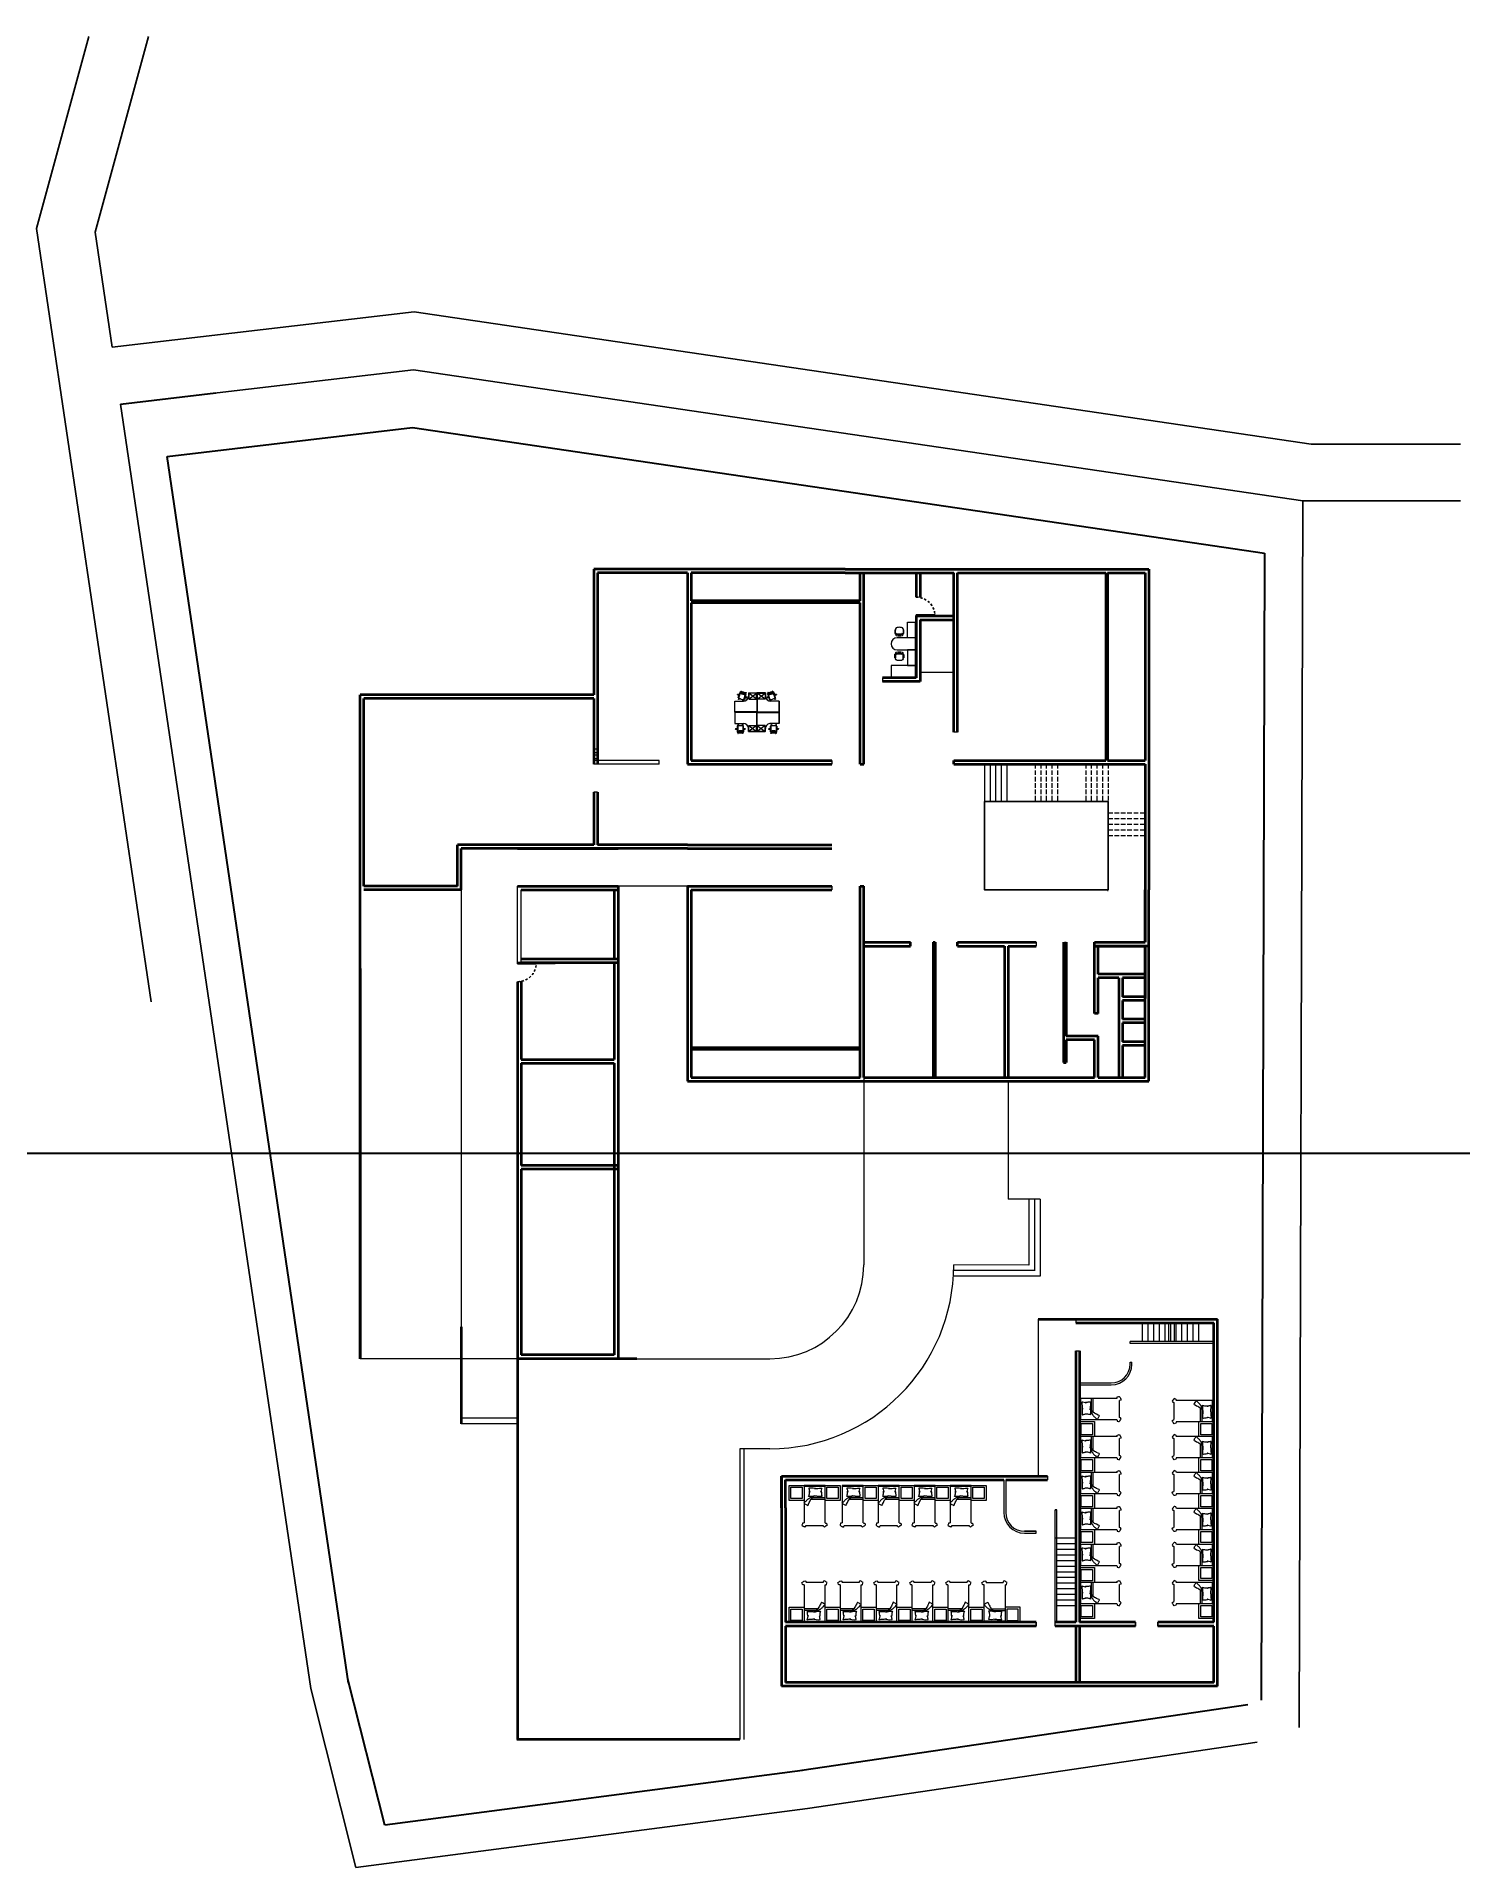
# Model space of a CAD drawing. Header units: metres. Extents: x -846 to 2173, y -239 to 2157.
# Drawn here: x -210.4 to -134.5, y 262.7 to 360.3 of the extents above; entities that cross this region are included whole.
import ezdxf

# ---------------------------------------------------------------- set-up
doc = ezdxf.new("R2010")
doc.units = ezdxf.units.M
doc.header["$MEASUREMENT"] = 0
doc.linetypes.add('ACAD_ISO02W100', pattern=[15, 12, -3])
for name, color, linetype, lineweight in [('furniture', 220, 'Continuous', 13), ('interiors', 133, 'Continuous', 13), ('JO_ DOOR LINE', 50, 'Continuous', 18), ('JO_SECTION LINE', 7, 'Continuous', 40), ('section line', 104, 'Continuous', 40), ('setback', 4, 'Continuous', 30), ('xl section', 20, 'Continuous', 30)]:
    doc.layers.add(name, color=color, linetype=linetype, lineweight=lineweight)

# ---------------------------------------------------------------- blocks, each defined once
blk = doc.blocks.new('door 100cm')
at = {"linetype": 'ByBlock', "lineweight": -3}
blk.add_line((4284.8, 6341.1), (4289.8, 6341.1), dxfattribs=at)
at = {"layer": 'JO_ DOOR LINE', "lineweight": -3}
for p, q in [((4284.8, 6341.1), (4284.8, 6441.1)), ((4289.8, 6341.1), (4289.8, 6441.1))]:
    blk.add_line(p, q, dxfattribs=at)
at = {"layer": 'JO_ DOOR LINE', "linetype": 'ACAD_ISO02W100', "lineweight": -3}
blk.add_arc((4284.8, 6341.1), 100, 0, 90, dxfattribs=at)
blk = doc.blocks.new('A$C89509515')
at = {"layer": 'JO_SECTION LINE', "lineweight": -2}
blk.add_blockref('door 100cm', (-4284.8, -6341.1), dxfattribs=at)
blk = doc.blocks.new('sidetable')
at = {"layer": 'furniture'}
for points in [[(-37.824, -86.501), (-37.024, -86.501), (-37.024, -87.301), (-37.824, -87.301)], [(-37.724, -86.601), (-37.124, -86.601), (-37.124, -87.201), (-37.724, -87.201)]]:
    blk.add_lwpolyline(points, close=True, dxfattribs=at)
blk = doc.blocks.new('single bed')
at = {"layer": 'furniture'}
for p, q in [((3736.554, 1456.282), (3737.319, 1456.282)), ((3736.587, 1456.196), (3737.319, 1456.196))]:
    blk.add_line(p, q, dxfattribs=at)
for points in [[(3736.681, 1456.282), (3736.554, 1456.282), (3736.495, 1456.245), (3736.467, 1456.228), (3736.447, 1456.214), (3736.433, 1456.2), (3736.41, 1456.186), (3736.388, 1456.169), (3736.363, 1456.149), (3736.334, 1456.121), (3736.306, 1456.09), (3736.286, 1456.07), (3736.247, 1456.031), (3736.23, 1456.017), (3736.219, 1456.006), (3736.199, 1455.994), (3736.199, 1455.989), (3736.191, 1455.98), (3736.21, 1455.969), (3736.239, 1455.949), (3736.303, 1455.907), (3736.346, 1455.882), (3736.371, 1455.865), (3736.396, 1455.851), (3736.396, 1455.851), (3736.416, 1455.873), (3736.433, 1455.927), (3736.478, 1456.006), (3736.501, 1456.062), (3736.529, 1456.115), (3736.585, 1456.194), (3736.616, 1456.231), (3736.639, 1456.251), (3736.664, 1456.27), (3736.68, 1456.281)], [(3737.319, 1456.921), (3736.201, 1456.921), (3736.201, 1454.926)], [(3737.287, 1456.857), (3736.233, 1456.857)], [(3736.821, 1456.356), (3736.797, 1456.354), (3736.764, 1456.348), (3736.728, 1456.342), (3736.698, 1456.338), (3736.662, 1456.335), (3736.612, 1456.333), (3736.559, 1456.329), (3736.51, 1456.327), (3736.476, 1456.325), (3736.449, 1456.323), (3736.443, 1456.325), (3736.46, 1456.359), (3736.464, 1456.378), (3736.474, 1456.426), (3736.481, 1456.469), (3736.483, 1456.502), (3736.483, 1456.549), (3736.487, 1456.581), (3736.491, 1456.604), (3736.493, 1456.612)], [(3736.801, 1456.755), (3736.683, 1456.769), (3736.574, 1456.782), (3736.456, 1456.778), (3736.456, 1456.751), (3736.474, 1456.705), (3736.478, 1456.664), (3736.488, 1456.628), (3736.497, 1456.601), (3736.506, 1456.587), (3736.51, 1456.569)], [(3737.103, 1456.621), (3737.12, 1456.572), (3737.122, 1456.555), (3737.122, 1456.542), (3737.131, 1456.496), (3737.135, 1456.456), (3737.137, 1456.416), (3737.146, 1456.367), (3737.141, 1456.352), (3737.138, 1456.333), (3737.097, 1456.34), (3737.047, 1456.338), (3737.013, 1456.34), (3736.914, 1456.34), (3736.886, 1456.346), (3736.861, 1456.348), (3736.837, 1456.352), (3736.808, 1456.354), (3736.772, 1456.357), (3736.743, 1456.361), (3736.719, 1456.361)], [(3736.751, 1456.751), (3736.824, 1456.755), (3736.856, 1456.76), (3736.897, 1456.764), (3736.942, 1456.764), (3737.019, 1456.769), (3737.051, 1456.773), (3737.083, 1456.778), (3737.115, 1456.782), (3737.147, 1456.782), (3737.133, 1456.737), (3737.115, 1456.669), (3737.097, 1456.601), (3737.092, 1456.578), (3737.083, 1456.56)], [(3737.319, 1454.926), (3737.319, 1456.921)], [(3736.201, 1454.926), (3736.17, 1454.915), (3736.146, 1454.915), (3736.118, 1454.901), (3736.1, 1454.839), (3736.087, 1454.802), (3736.154, 1454.754), (3736.191, 1454.732), (3736.198, 1454.725), (3736.236, 1454.7), (3736.283, 1454.735), (3736.304, 1454.788), (3736.309, 1454.793)], [(3736.309, 1454.793), (3737.211, 1454.793)], [(3737.319, 1454.926), (3737.349, 1454.915), (3737.374, 1454.915), (3737.402, 1454.901), (3737.42, 1454.839), (3737.432, 1454.802), (3737.365, 1454.754), (3737.328, 1454.732), (3737.321, 1454.725), (3737.284, 1454.7), (3737.236, 1454.735), (3737.215, 1454.788), (3737.211, 1454.793)]]:
    blk.add_lwpolyline(points, dxfattribs=at)
for centre, start, end in [((3736.233, 1456.889), 180, 270), ((3737.287, 1456.889), 270, 0)]:
    blk.add_arc(centre, 0.032, start, end, dxfattribs=at)
blk = doc.blocks.new('bed with table(single)')
at = {"layer": 'interiors'}
blk.add_blockref('sidetable', (116.08, 109.519), dxfattribs=at)
at = {"layer": 'section line', "rotation": 90}
blk.add_blockref('single bed', (1535.177, -3715.101), dxfattribs=at)
blk = doc.blocks.new('CH3')
for p, q in [((-259, 349), (-259, 141)), ((-218, 349), (-259, 349)), ((-218, 142), (-218, 349)), ((-218, 89), (-218, 163)), ((259, 350), (218, 350)), ((218, 350), (218, 142)), ((218, 87), (218, 162)), ((259, 142), (259, 350))]:
    blk.add_line(p, q)
at = {"linetype": 'Continuous'}
for p, q in [((-218, 141), (-259, 141)), ((259, 142), (218, 142))]:
    blk.add_line(p, q, dxfattribs=at)
for centre, radius, start, end in [((-163, 416), 55.3, 99.89884, 279.75221), ((-111, 115), 111, 193.25658, 265.9234), ((-166, 436), 35.2, 94.91276, 274.91276), ((0, -348), 836, 78.08993, 101.91007), ((-4, -349), 766, 78.01124, 101.98876), ((18, -535), 913, 91.15667, 100.87136), ((0, 1666), 1666, 265.9234, 274.0766), ((-18, -535), 913, 79.12864, 88.84333), ((111, 115), 111, 274.0766, 345.83344), ((163, 416), 55.3, 260.24779, 80.10116), ((159, 437), 36.2, 265.08724, 70.32125)]:
    blk.add_arc(centre, radius, start, end, dxfattribs=at)
for centre, start, end in [((-181, 309), 90.72261, 132.8382), ((180, 309), 47.1618, 87.57171)]:
    blk.add_arc(centre, 54.9, start, end)
blk = doc.blocks.new('furn044')
at = {"color": 0}
for p, q in [((194, 462), (166, 449)), ((166, 449), (170, 439)), ((170, 439), (180, 443)), ((174, 429), (184, 433)), ((178, 420), (174, 429)), ((202, 428), (178, 420)), ((180, 443), (189, 447)), ((184, 433), (193, 437)), ((224, 473), (194, 462)), ((206, 461), (196, 431)), ((196, 431), (293, 401)), ((206, 461), (301, 431)), ((218, 459), (228, 463)), ((218, 459), (218, 459)), ((228, 463), (224, 473)), ((236, 215), (284, 367)), ((267, 131), (240, 125)), ((240, 125), (242, 115)), ((242, 115), (252, 116)), ((244, 104), (254, 106)), ((246, 94), (244, 104)), ((277, 98), (246, 94)), ((252, 116), (262, 118)), ((254, 106), (264, 108)), ((263, 126), (316, 175)), ((263, 126), (285, 103)), ((271, 172), (410, 611)), ((308, 105), (277, 98)), ((285, 103), (348, 161)), ((300, 114), (306, 115)), ((306, 115), (308, 105)), ((410, 611), (356, 629)), ((356, 629), (410, 611)), ((426, 651), (435, 681)), ((436, 648), (426, 651)), ((435, 681), (448, 710)), ((467, 679), (436, 672)), ((436, 672), (443, 641)), ((438, 653), (436, 648)), ((448, 710), (458, 707)), ((454, 697), (450, 687)), ((458, 707), (454, 697)), ((464, 693), (460, 684)), ((467, 703), (464, 693)), ((477, 700), (467, 703)), ((467, 679), (475, 641)), ((469, 673), (477, 700)), ((582, 9), (564, 92)), ((580, 14), (572, -12)), ((582, 9), (613, 16)), ((586, -6), (589, 4)), ((595, -9), (599, 0)), ((613, 16), (598, 85)), ((614, 6), (602, -23)), ((611, 34), (614, 40)), ((614, 40), (623, 36)), ((623, 36), (614, 6)), ((633, 57), (773, 497)), ((735, 224), (687, 72)), ((765, 585), (736, 559)), ((742, 583), (772, 590)), ((743, 573), (742, 583)), ((750, 574), (743, 573)), ((844, 226), (747, 257)), ((853, 256), (758, 286)), ((786, 561), (762, 540)), ((786, 561), (765, 585)), ((772, 590), (804, 594)), ((773, 497), (827, 480)), ((782, 557), (809, 563)), ((795, 582), (785, 580)), ((797, 571), (787, 570)), ((806, 583), (795, 582)), ((807, 573), (797, 571)), ((804, 594), (806, 583)), ((809, 563), (807, 573)), ((825, 230), (819, 228)), ((819, 228), (822, 218)), ((822, 218), (853, 225)), ((844, 226), (853, 256)), ((848, 259), (875, 265)), ((853, 225), (883, 234)), ((867, 252), (858, 249)), ((870, 242), (860, 239)), ((878, 255), (867, 252)), ((880, 244), (870, 242)), ((875, 265), (878, 255)), ((883, 234), (880, 244)), ((2333, 234), (2336, 244)), ((2363, 225), (2333, 234)), ((2336, 244), (2346, 242)), ((2341, 265), (2338, 255)), ((2338, 255), (2349, 252)), ((2368, 259), (2341, 265)), ((2346, 242), (2356, 239)), ((2349, 252), (2358, 249)), ((2363, 256), (2458, 286)), ((2372, 226), (2363, 256)), ((2394, 218), (2363, 225)), ((2372, 226), (2469, 257)), ((2443, 497), (2389, 480)), ((2391, 230), (2397, 228)), ((2397, 228), (2394, 218)), ((2407, 563), (2409, 573)), ((2434, 557), (2407, 563)), ((2409, 573), (2419, 571)), ((2412, 594), (2410, 583)), ((2410, 583), (2421, 582)), ((2443, 590), (2412, 594)), ((2419, 571), (2429, 570)), ((2421, 582), (2431, 580)), ((2430, 561), (2451, 585)), ((2430, 561), (2454, 540)), ((2474, 583), (2443, 590)), ((2583, 57), (2443, 497)), ((2451, 585), (2480, 559)), ((2466, 574), (2472, 573)), ((2472, 573), (2474, 583)), ((2481, 224), (2529, 72)), ((2602, 40), (2592, 36)), ((2592, 36), (2602, 6)), ((2604, 34), (2602, 40)), ((2602, 6), (2614, -23)), ((2603, 16), (2618, 85)), ((2634, 9), (2603, 16)), ((2620, -9), (2617, 0)), ((2630, -6), (2627, 4)), ((2634, 9), (2652, 92)), ((2636, 14), (2644, -12)), ((2739, 700), (2748, 703)), ((2747, 673), (2739, 700)), ((2749, 679), (2741, 641)), ((2748, 703), (2752, 693)), ((2749, 679), (2780, 672)), ((2752, 693), (2756, 684)), ((2768, 710), (2758, 707)), ((2758, 707), (2762, 697)), ((2762, 697), (2765, 687)), ((2781, 681), (2768, 710)), ((2780, 672), (2773, 641)), ((2778, 653), (2780, 648)), ((2780, 648), (2790, 651)), ((2790, 651), (2781, 681)), ((2806, 611), (2860, 629)), ((2860, 629), (2806, 611)), ((2945, 172), (2806, 611)), ((2931, 103), (2868, 161)), ((2952, 126), (2900, 175)), ((2910, 115), (2908, 105)), ((2908, 105), (2939, 98)), ((2916, 114), (2910, 115)), ((3010, 461), (2915, 431)), ((3020, 431), (2923, 401)), ((2952, 126), (2931, 103)), ((2980, 215), (2932, 367)), ((2939, 98), (2970, 94)), ((2949, 131), (2976, 125)), ((2962, 106), (2952, 108)), ((2963, 116), (2953, 118)), ((2972, 104), (2962, 106)), ((2974, 115), (2963, 116)), ((2970, 94), (2972, 104)), ((2976, 125), (2974, 115)), ((2988, 463), (2992, 473)), ((2998, 459), (2988, 463)), ((2992, 473), (3022, 462)), ((2998, 459), (2998, 459)), ((3010, 461), (3020, 431)), ((3014, 428), (3038, 420)), ((3022, 462), (3050, 449)), ((3032, 433), (3023, 437)), ((3036, 443), (3027, 447)), ((3042, 429), (3032, 433)), ((3046, 439), (3036, 443)), ((3038, 420), (3042, 429)), ((3050, 449), (3046, 439)), ((572, -12), (582, -16)), ((582, -16), (586, -6)), ((592, -19), (595, -9)), ((602, -23), (592, -19)), ((2614, -23), (2624, -19)), ((2624, -19), (2620, -9)), ((2634, -16), (2630, -6)), ((2644, -12), (2634, -16)), ((14, -2074), (21, -2066)), ((37, -2096), (14, -2074)), ((21, -2066), (29, -2073)), ((34, -2050), (28, -2058)), ((28, -2058), (36, -2065)), ((29, -2073), (37, -2079)), ((55, -2066), (34, -2050)), ((36, -2065), (43, -2071)), ((62, -2115), (37, -2096)), ((48, -2098), (48, -2066)), ((48, -2066), (150, -2066)), ((48, -2098), (148, -2098)), ((61, -2100), (61, -2100)), ((61, -2100), (69, -2107)), ((69, -2107), (62, -2115)), ((198, -2303), (142, -2303)), ((142, -2303), (198, -2303)), ((151, -1872), (152, -2031)), ((183, -1787), (187, -1778)), ((206, -1801), (183, -1787)), ((187, -1778), (197, -1783)), ((197, -1759), (192, -1769)), ((192, -1769), (202, -1774)), ((226, -1773), (197, -1759)), ((197, -1783), (206, -1788)), ((197, -1841), (198, -2303)), ((201, -2345), (201, -2377)), ((212, -2345), (201, -2345)), ((201, -2377), (204, -2408)), ((202, -1774), (211, -1778)), ((204, -1796), (231, -1780)), ((204, -1796), (240, -1858)), ((204, -2408), (215, -2408)), ((205, -2368), (221, -2340)), ((232, -2384), (205, -2368)), ((212, -2351), (212, -2345)), ((214, -2397), (214, -2387)), ((215, -2408), (214, -2397)), ((225, -2397), (224, -2387)), ((225, -2407), (225, -2397)), ((236, -2407), (225, -2407)), ((253, -1788), (226, -1773)), ((231, -1780), (274, -1854)), ((232, -2384), (251, -2351)), ((236, -2379), (236, -2407)), ((243, -1795), (248, -1798)), ((248, -1798), (253, -1788)), ((544, -1780), (501, -1853)), ((528, -2366), (523, -2375)), ((523, -2375), (550, -2391)), ((545, -2383), (525, -2350)), ((533, -2369), (528, -2366)), ((571, -1795), (535, -1857)), ((540, -1757), (551, -1756)), ((540, -1784), (540, -1757)), ((544, -1780), (571, -1795)), ((572, -2368), (545, -2383)), ((550, -2391), (579, -2404)), ((551, -1756), (551, -1767)), ((551, -1767), (552, -1777)), ((572, -2368), (556, -2340)), ((572, -1755), (561, -1756)), ((561, -1756), (562, -1766)), ((562, -1766), (562, -1776)), ((564, -1812), (564, -1819)), ((564, -1819), (575, -1818)), ((574, -2390), (565, -2385)), ((570, -2362), (593, -2376)), ((579, -2381), (570, -2376)), ((575, -1787), (572, -1755)), ((584, -2395), (574, -2390)), ((575, -1818), (575, -1787)), ((578, -1841), (579, -2302)), ((579, -2302), (635, -2302)), ((589, -2385), (579, -2381)), ((579, -2404), (584, -2395)), ((593, -2376), (589, -2385)), ((624, -2031), (624, -1871)), ((728, -2066), (626, -2066)), ((728, -2097), (628, -2097)), ((704, -2060), (709, -2051)), ((709, -2063), (704, -2060)), ((709, -2051), (737, -2067)), ((722, -2098), (746, -2111)), ((728, -2066), (728, -2097)), ((742, -2097), (734, -2092)), ((737, -2067), (763, -2085)), ((748, -2088), (740, -2083)), ((751, -2103), (742, -2097)), ((746, -2111), (751, -2103)), ((757, -2094), (748, -2088)), ((763, -2085), (757, -2094)), ((2479, -2067), (2453, -2085)), ((2453, -2085), (2459, -2094)), ((2459, -2094), (2468, -2088)), ((2465, -2103), (2473, -2097)), ((2470, -2111), (2465, -2103)), ((2468, -2088), (2476, -2083)), ((2494, -2098), (2470, -2111)), ((2473, -2097), (2482, -2092)), ((2506, -2051), (2479, -2067)), ((2488, -2066), (2590, -2066)), ((2488, -2066), (2488, -2097)), ((2488, -2097), (2588, -2097)), ((2512, -2060), (2506, -2051)), ((2507, -2063), (2512, -2060)), ((2637, -2302), (2581, -2302)), ((2592, -2031), (2592, -1871)), ((2646, -2362), (2623, -2376)), ((2623, -2376), (2627, -2385)), ((2627, -2385), (2637, -2381)), ((2632, -2395), (2641, -2390)), ((2637, -2404), (2632, -2395)), ((2638, -1841), (2637, -2302)), ((2637, -2381), (2646, -2376)), ((2666, -2391), (2637, -2404)), ((2641, -1787), (2644, -1755)), ((2641, -1818), (2641, -1787)), ((2652, -1819), (2641, -1818)), ((2641, -2390), (2650, -2385)), ((2644, -1755), (2655, -1756)), ((2644, -2368), (2660, -2340)), ((2644, -2368), (2671, -2383)), ((2672, -1780), (2645, -1795)), ((2645, -1795), (2681, -1857)), ((2652, -1812), (2652, -1819)), ((2655, -1756), (2654, -1766)), ((2654, -1766), (2654, -1776)), ((2665, -1767), (2664, -1777)), ((2665, -1756), (2665, -1767)), ((2676, -1757), (2665, -1756)), ((2693, -2375), (2666, -2391)), ((2671, -2383), (2691, -2350)), ((2672, -1780), (2715, -1853)), ((2676, -1784), (2676, -1757)), ((2683, -2369), (2688, -2366)), ((2688, -2366), (2693, -2375)), ((2985, -1780), (2942, -1854)), ((2963, -1788), (2990, -1773)), ((2968, -1798), (2963, -1788)), ((2984, -2384), (2964, -2351)), ((2973, -1795), (2968, -1798)), ((3012, -1796), (2976, -1858)), ((2980, -2379), (2980, -2407)), ((2980, -2407), (2991, -2407)), ((2984, -2384), (3011, -2368)), ((3012, -1796), (2985, -1780)), ((2990, -1773), (3019, -1759)), ((2991, -2397), (2992, -2387)), ((2991, -2407), (2991, -2397)), ((3011, -2368), (2995, -2340)), ((3001, -2408), (3002, -2397)), ((3012, -2408), (3001, -2408)), ((3002, -2397), (3002, -2387)), ((3004, -2345), (3015, -2345)), ((3004, -2351), (3004, -2345)), ((3014, -1774), (3005, -1778)), ((3009, -1801), (3033, -1787)), ((3019, -1783), (3010, -1788)), ((3015, -2377), (3012, -2408)), ((3024, -1769), (3014, -1774)), ((3015, -2345), (3015, -2377)), ((3019, -1841), (3018, -2303)), ((3018, -2303), (3074, -2303)), ((3074, -2303), (3018, -2303)), ((3019, -1759), (3024, -1769)), ((3029, -1778), (3019, -1783)), ((3033, -1787), (3029, -1778)), ((3065, -1872), (3064, -2031)), ((3168, -2066), (3066, -2066)), ((3168, -2098), (3068, -2098)), ((3155, -2100), (3147, -2107)), ((3147, -2107), (3154, -2115)), ((3154, -2115), (3179, -2096)), ((3155, -2100), (3155, -2100)), ((3161, -2066), (3182, -2050)), ((3168, -2098), (3168, -2066)), ((3180, -2065), (3172, -2071)), ((3187, -2073), (3179, -2079)), ((3179, -2096), (3202, -2074)), ((3188, -2058), (3180, -2065)), ((3182, -2050), (3188, -2058)), ((3195, -2066), (3187, -2073)), ((3202, -2074), (3195, -2066))]:
    blk.add_line(p, q, dxfattribs=at)
at = {"color": 0, "ltscale": 0.2}
for p, q in [((988, 568), (1628, 568)), ((988, 568), (988, 338)), ((1588, 568), (1588, -852)), ((2228, 568), (1588, 568)), ((1608, 568), (1608, -852)), ((1628, 568), (1628, -852)), ((1628, 568), (1628, -852)), ((2228, 568), (2228, 338)), ((-12, -852), (-12, -32)), ((-12, -32), (618, -32)), ((1588, -832), (-12, -832)), ((1588, -852), (-12, -852)), ((-12, -852), (-12, -1672)), ((1588, -872), (-12, -872)), ((1588, -2272), (1588, -852)), ((1608, -2272), (1608, -852)), ((1628, -832), (3228, -832)), ((1628, -2272), (1628, -852)), ((1628, -2272), (1628, -852)), ((1628, -852), (3228, -852)), ((1628, -872), (3228, -872)), ((3248, -32), (2598, -32)), ((3228, -852), (3228, -32)), ((3228, -852), (3228, -1672)), ((3248, -32), (3248, -852)), ((3248, -1672), (3248, -852)), ((-12, -1672), (618, -1672)), ((988, -2272), (988, -2041)), ((988, -2272), (1628, -2272)), ((2228, -2272), (1588, -2272)), ((2228, -2272), (2228, -2041)), ((3248, -1672), (2598, -1672))]:
    blk.add_line(p, q, dxfattribs=at)
at = {"color": 251, "linetype": 'Continuous', "ltscale": 0.4}
for p, q in [((1582, 551), (1002, 551)), ((1002, 551), (1002, 121)), ((1002, 121), (1582, 551)), ((1582, 121), (1002, 551)), ((1002, 121), (1582, 121)), ((1582, 121), (1582, 551)), ((1582, 551), (1582, 121)), ((1634, 551), (1634, 121)), ((1634, 121), (2214, 551)), ((2214, 121), (1634, 551)), ((1634, 551), (2214, 551)), ((1634, 121), (1634, 551)), ((2214, 121), (1634, 121)), ((2214, 551), (2214, 121)), ((1582, -1824), (1002, -2254)), ((1002, -1824), (1582, -2254)), ((1002, -2254), (1002, -1824)), ((1002, -1824), (1582, -1824)), ((1582, -2254), (1002, -2254)), ((1318, -2024), (1318, -2020)), ((1582, -2254), (1582, -1824)), ((1582, -1824), (1582, -2254)), ((2214, -1824), (1634, -1824)), ((1634, -1824), (1634, -2254)), ((2214, -1824), (1634, -2254)), ((1634, -2254), (1634, -1824)), ((1634, -1824), (2214, -2254)), ((1634, -2254), (2214, -2254)), ((1898, -2024), (1898, -2020)), ((2214, -2254), (2214, -1824))]:
    blk.add_line(p, q, dxfattribs=at)
at = {"color": 0}
for centre, radius, start, end in [((201, 446), 12.1, 72.42746, 252.42746), ((201, 446), 5.25, 72.42746, 252.42746), ((992, 2135), 1881, 244.97969, 248.10241), ((-125, -1390), 1881, 76.83446, 79.87524), ((816, 1263), 1198, 241.0534, 241.61014), ((6867, -1300), 6790, 163.49924, 167.35338), ((275, 216), 44.9, 221.42304, 264.58919), ((274, 115), 12.1, 132.42746, 312.42746), ((1701, -1086), 1881, 137.7844, 139.87524), ((274, 115), 5.25, 132.42746, 312.42746), ((816, 1263), 1198, 243.28723, 261.5677), ((-793, 1644), 1881, 304.97969, 307.72712), ((382, 629), 5.33, 111.11654, 289.50035), ((466, 160), 481, 44.4961, 100.35883), ((466, 160), 471, 44.72027, 100.13466), ((502, 273), 324, 36.41865, 108.43628), ((671, 806), 353, 219.80965, 285.04527), ((731, 994), 509, 233.06635, 271.78858), ((2310, 835), 1881, 184.97969, 185.94283), ((452, 675), 12.1, 12.42746, 192.42746), ((452, 675), 5.25, 12.42746, 192.42746), ((-1302, 39), 1881, 18.65933, 19.87524), ((2351, 648), 1881, 197.12781, 199.87524), ((598, 12), 12.1, 192.42746, 12.42746), ((598, 12), 5.25, 192.42746, 12.42746), ((-1260, -148), 1881, 4.97969, 7.07053), ((656, 96), 44.9, 240.26573, 283.43189), ((-5607, 2650), 6790, 337.50155, 341.35568), ((816, 1263), 1198, 263.24479, 263.80153), ((1843, -956), 1881, 124.97969, 126.1956), ((1174, 2078), 1881, 256.75251, 259.87524), ((58, -1448), 1881, 64.97969, 68.02047), ((-652, 1773), 1881, 318.9121, 319.87524), ((775, 573), 12.1, 312.42746, 132.42746), ((775, 573), 5.25, 312.42746, 132.42746), ((805, 494), 5.33, 215.35458, 33.73839), ((848, 241), 12.1, 252.42746, 72.42746), ((848, 241), 5.25, 252.42746, 72.42746), ((2367, 241), 12.1, 107.57254, 287.57254), ((2367, 241), 5.25, 107.57254, 287.57254), ((3158, -1448), 1881, 111.97953, 115.02031), ((2042, 2078), 1881, 280.12476, 283.24749), ((8823, 2650), 6790, 198.64432, 202.49845), ((2410, 494), 5.33, 146.26161, 324.64542), ((2749, 160), 481, 79.64117, 135.5039), ((2749, 160), 471, 79.86534, 135.27973), ((2441, 573), 12.1, 47.57254, 227.57254), ((3868, 1773), 1881, 220.12476, 221.0879), ((2441, 573), 5.25, 47.57254, 227.57254), ((1373, -956), 1881, 53.8044, 55.02031), ((2714, 273), 324, 71.56372, 143.58135), ((2545, 806), 353, 254.95473, 320.19035), ((2485, 994), 509, 268.21142, 306.93365), ((2400, 1263), 1198, 276.19847, 276.75521), ((2560, 96), 44.9, 256.56811, 299.73427), ((2400, 1263), 1198, 278.4323, 296.71277), ((4476, -148), 1881, 172.92947, 175.02031), ((2618, 12), 12.1, 167.57254, 347.57254), ((2618, 12), 5.25, 167.57254, 347.57254), ((865, 648), 1881, 340.12476, 342.87219), ((4518, 39), 1881, 160.12476, 161.34067), ((2764, 675), 12.1, 347.57254, 167.57254), ((2764, 675), 5.25, 347.57254, 167.57254), ((906, 835), 1881, 354.05717, 355.02031), ((2834, 629), 5.33, 250.49965, 68.88346), ((4009, 1644), 1881, 232.27288, 235.02031), ((-3651, -1300), 6790, 12.64662, 16.50076), ((1514, -1086), 1881, 40.12476, 42.2156), ((3341, -1390), 1881, 100.12476, 103.16554), ((2224, 2135), 1881, 291.89759, 295.02031), ((2942, 115), 12.1, 227.57254, 47.57254), ((2942, 115), 5.25, 227.57254, 47.57254), ((2941, 216), 44.9, 275.41081, 318.57696), ((2400, 1263), 1198, 298.38986, 298.9466), ((3015, 446), 12.1, 287.57254, 107.57254), ((3015, 446), 5.25, 287.57254, 107.57254), ((48, -2082), 12.1, 90.08261, 270.08261), ((48, -2082), 5.25, 90.08261, 270.08261), ((295, -3931), 1881, 94.40766, 97.53038), ((290, -233), 1881, 262.63483, 265.67562), ((6931, -2420), 6790, 175.15669, 179.01083), ((389, -3046), 1198, 100.89993, 101.45667), ((166, -2310), 5.33, 53.00972, 231.39353), ((388, -1889), 481, 242.15124, 298.01397), ((188, -1885), 44.9, 77.92088, 121.08704), ((388, -1889), 471, 242.37541, 297.7898), ((389, -3046), 1198, 80.94237, 99.22284), ((389, -2567), 353, 57.4648, 122.70042), ((388, -2007), 324, 234.07379, 306.09143), ((1940, -1072), 1881, 202.63483, 204.72568), ((1943, -3087), 1881, 156.56724, 157.53038), ((218, -1788), 12.1, 30.08261, 210.08261), ((219, -2376), 12.1, 150.08261, 330.08261), ((218, -1788), 5.25, 30.08261, 210.08261), ((219, -2376), 5.25, 150.08261, 330.08261), ((389, -2764), 509, 70.72149, 109.44372), ((-1260, -2926), 1881, 34.78295, 37.53038), ((-1262, -1243), 1881, 322.63483, 323.85074), ((2038, -2921), 1881, 142.63483, 145.38226), ((2036, -1238), 1881, 216.31447, 217.53038), ((-1167, -1077), 1881, 335.43954, 337.53038), ((557, -1787), 12.1, 330.08261, 150.08261), ((558, -2376), 12.1, 210.08261, 30.08261), ((557, -1787), 5.25, 330.08261, 150.08261), ((558, -2376), 5.25, 210.08261, 30.08261), ((-1164, -3091), 1881, 22.63483, 23.59798), ((587, -1884), 44.9, 59.07818, 102.24434), ((610, -2310), 5.33, 308.77169, 127.15549), ((-6154, -2439), 6790, 1.15439, 5.00852), ((389, -3046), 1198, 78.70854, 79.26529), ((486, -3931), 1881, 82.63483, 85.75756), ((481, -233), 1881, 274.4896, 277.53038), ((728, -2081), 12.1, 270.08261, 90.08261), ((728, -2081), 5.25, 270.08261, 90.08261), ((2488, -2081), 12.1, 89.91739, 269.91739), ((2488, -2081), 5.25, 89.91739, 269.91739), ((2729, -3931), 1881, 94.24244, 97.36517), ((2735, -233), 1881, 262.46962, 265.5104), ((9370, -2439), 6790, 174.99148, 178.84561), ((2827, -3046), 1198, 100.73471, 101.29146), ((2605, -2310), 5.33, 52.84451, 231.22831), ((2828, -1889), 481, 241.98603, 297.84876), ((2628, -1884), 44.9, 77.75566, 120.92182), ((2828, -1889), 471, 242.2102, 297.62459), ((2827, -2567), 353, 57.29958, 122.5352), ((2828, -2007), 324, 233.90857, 305.92621), ((2827, -3046), 1198, 80.77716, 99.05763), ((4380, -3091), 1881, 156.40202, 157.36517), ((4383, -1077), 1881, 202.46962, 204.56046), ((2658, -2376), 12.1, 149.91739, 329.91739), ((2659, -1787), 12.1, 29.91739, 209.91739), ((2658, -2376), 5.25, 149.91739, 329.91739), ((2659, -1787), 5.25, 29.91739, 209.91739), ((2827, -2764), 509, 70.55628, 109.27851), ((1180, -1238), 1881, 322.46962, 323.68553), ((1178, -2921), 1881, 34.61774, 37.36517), ((4476, -2926), 1881, 142.46962, 145.21705), ((4478, -1243), 1881, 216.14926, 217.36517), ((1276, -1072), 1881, 335.27432, 337.36517), ((2997, -2376), 12.1, 209.91739, 29.91739), ((2998, -1788), 12.1, 329.91739, 149.91739), ((2997, -2376), 5.25, 209.91739, 29.91739), ((2998, -1788), 5.25, 329.91739, 149.91739), ((1273, -3087), 1881, 22.46962, 23.43276), ((3028, -1885), 44.9, 58.91296, 102.07912), ((3050, -2310), 5.33, 308.60647, 126.99028), ((-3715, -2420), 6790, 0.98917, 4.84331), ((2827, -3046), 1198, 78.54333, 79.10007), ((2921, -3931), 1881, 82.46962, 85.59234), ((2926, -233), 1881, 274.32438, 277.36517), ((3168, -2082), 12.1, 269.91739, 89.91739), ((3168, -2082), 5.25, 269.91739, 89.91739)]:
    blk.add_arc(centre, radius, start, end, dxfattribs=at)
at = {"color": 0, "ltscale": 0.2}
for centre, start, end in [((603, 353), 267.73682, 357.73682), ((2613, 353), 182.26318, 272.26318), ((603, -2057), 2.26318, 92.26318), ((2613, -2057), 87.73682, 177.73682)]:
    blk.add_arc(centre, 385, start, end, dxfattribs=at)

msp = doc.modelspace()

# ---------------------------------------------------------------- linework, layer by layer
for p, q in [((-210.443, 350.056), (-207.656, 360.287)), ((-207.32, 349.87), (-204.483, 360.287)), ((-204.341, 308.834), (-210.443, 350.056)), ((-206.411, 343.725), (-207.32, 349.87)), ((-206.411, 343.725), (-190.308, 345.615)), ((-190.308, 345.615), (-142.485, 338.566)), ((-205.962, 340.695), (-190.354, 342.528)), ((-190.354, 342.528), (-142.931, 335.537)), ((-195.826, 272.215), (-205.962, 340.695)), ((-142.485, 338.566), (-134.528, 338.566)), ((-142.931, 335.537), (-143.116, 270.14)), ((-142.931, 335.537), (-134.528, 335.537)), ((-156.14, 281.748), (-156.04, 281.748)), ((-157.14, 275.749), (-157.14, 275.549)), ((-151.857, 275.749), (-151.857, 275.549)), ((-150.657, 275.749), (-150.657, 275.549)), ((-193.418, 262.684), (-195.826, 272.215)), ((-145.372, 269.358), (-169.345, 265.832)), ((-169.345, 265.832), (-193.418, 262.684))]:
    msp.add_line(p, q)
msp.add_lwpolyline([(-159.907, 319.503), (-153.307, 319.503), (-153.307, 314.803), (-159.907, 314.801)], close=True)
at = {"layer": 'furniture'}
for p, q in [((-163.586, 329.074), (-163.54, 329.074)), ((-163.586, 328.238), (-164.561, 328.238)), ((-163.586, 327.588), (-163.586, 328.238)), ((-163.586, 328.238), (-163.54, 328.238)), ((-163.586, 327.588), (-163.586, 328.238)), ((-163.54, 328.238), (-163.54, 327.588)), ((-164.561, 327.588), (-163.586, 327.588)), ((-163.54, 327.588), (-163.586, 327.588))]:
    msp.add_line(p, q, dxfattribs=at)
for points in [[(-164.004, 329.074), (-163.586, 329.074), (-163.586, 328.238), (-164.004, 328.238)], [(-163.586, 328.238), (-163.586, 328.284), (-163.54, 328.284), (-163.54, 328.238)], [(-164.004, 326.753), (-163.586, 326.753), (-163.586, 327.588), (-164.004, 327.588)], [(-163.586, 327.588), (-163.586, 327.542), (-163.54, 327.542), (-163.54, 327.588)], [(-163.54, 327.542), (-163.586, 327.542), (-163.586, 326.103), (-163.54, 326.103)], [(-164.886, 326.753), (-164.886, 326.103), (-163.586, 326.103), (-163.586, 326.753)]]:
    msp.add_lwpolyline(points, close=True, dxfattribs=at)
msp.add_lwpolyline([(-163.54, 329.074), (-163.54, 328.284), (-163.586, 328.284), (-163.586, 329.074)], dxfattribs=at)
msp.add_arc((-164.561, 327.913), 0.325, 90, 270, dxfattribs=at)
at = {"layer": 'interiors'}
for p, q in [((-180.54, 331.703), (-180.54, 327.703)), ((-175.74, 331.703), (-175.74, 326.703)), ((-165.34, 326.103), (-165.34, 325.903)), ((-163.34, 326.403), (-161.54, 326.403)), ((-191.193, 325.196), (-180.74, 325.196)), ((-180.74, 322.323), (-180.54, 322.323)), ((-180.74, 322.123), (-180.54, 322.123)), ((-180.74, 322.003), (-180.54, 322.003)), ((-180.74, 321.803), (-180.54, 321.803)), ((-177.24, 321.703), (-180.74, 321.703)), ((-177.24, 321.503), (-180.74, 321.503)), ((-177.24, 321.503), (-177.24, 321.703)), ((-159.907, 321.503), (-159.907, 319.503)), ((-159.607, 321.503), (-159.607, 319.503)), ((-159.307, 321.503), (-159.307, 319.503)), ((-159.007, 321.503), (-159.007, 319.503)), ((-158.707, 321.503), (-158.707, 319.503)), ((-180.54, 320.003), (-180.74, 320.003)), ((-159.907, 319.503), (-153.307, 319.503)), ((-187.999, 315.003), (-191.193, 315.003)), ((-187.799, 315.003), (-187.799, 290.003)), ((-184.799, 310.903), (-184.799, 315.003)), ((-184.599, 310.903), (-184.599, 314.803)), ((-175.74, 315.003), (-179.44, 315.003)), ((-168.04, 315.003), (-168.04, 314.803)), ((-153.307, 315.003), (-153.307, 314.803)), ((-153.307, 315.003), (-153.307, 314.803)), ((-157.14, 312.003), (-157.14, 311.803)), ((-155.64, 312.003), (-155.54, 312.003)), ((-154.04, 312.003), (-154.04, 311.803)), ((-166.34, 304.803), (-166.34, 304.603)), ((-166.34, 304.603), (-166.34, 294.803)), ((-158.64, 304.603), (-158.64, 298.303)), ((-156.94, 298.303), (-158.64, 298.303)), ((-157.54, 298.303), (-157.54, 294.796)), ((-157.24, 298.303), (-157.24, 294.496)), ((-156.94, 298.303), (-156.94, 294.196)), ((-157.54, 294.798), (-161.54, 294.802)), ((-160.44, 294.802), (-160.44, 294.801)), ((-156.94, 294.197), (-161.56, 294.202)), ((-157.24, 294.498), (-161.545, 294.502)), ((-157.04, 291.918), (-157.04, 283.547)), ((-157.04, 291.918), (-155.04, 291.918)), ((-155.04, 291.918), (-155.04, 291.718)), ((-147.674, 291.718), (-147.674, 290.718)), ((-184.799, 289.928), (-184.799, 286.928)), ((-155.04, 290.218), (-154.84, 290.218)), ((-147.674, 290.718), (-152.14, 290.718)), ((-152.14, 290.618), (-152.14, 290.718)), ((-147.674, 290.618), (-152.14, 290.618)), ((-152.04, 290.618), (-152.14, 290.618)), ((-184.799, 289.803), (-193.199, 289.803)), ((-178.44, 289.803), (-171.34, 289.803)), ((-152.14, 289.51), (-152.14, 289.614)), ((-152.14, 289.614), (-152.04, 289.614)), ((-152.04, 289.51), (-152.04, 289.614)), ((-154.84, 288.51), (-153.14, 288.51)), ((-154.84, 288.51), (-153.14, 288.51)), ((-154.84, 287.81), (-154.84, 288.41)), ((-154.84, 288.41), (-153.14, 288.41)), ((-184.799, 286.628), (-187.799, 286.628)), ((-184.799, 286.328), (-187.799, 286.328)), ((-172.94, 285.003), (-172.94, 269.503)), ((-171.34, 285.003), (-172.94, 285.003)), ((-172.74, 285.003), (-172.74, 269.503)), ((-158.871, 283.347), (-158.871, 281.605)), ((-158.771, 283.347), (-158.771, 281.605)), ((-158.771, 283.347), (-158.771, 281.605)), ((-156.54, 283.547), (-156.54, 283.347)), ((-156.14, 280.248), (-156.14, 281.748)), ((-156.04, 280.248), (-156.04, 281.748)), ((-157.771, 280.605), (-157.14, 280.605)), ((-157.14, 280.605), (-157.771, 280.605)), ((-157.771, 280.505), (-157.14, 280.505)), ((-157.14, 280.505), (-157.14, 280.605)), ((-156.14, 275.549), (-156.14, 280.248)), ((-156.04, 275.749), (-156.04, 280.248))]:
    msp.add_line(p, q, dxfattribs=at)
at = {"layer": 'interiors', "ltscale": 0.5}
for p, q in [((-161.34, 323.203), (-161.54, 323.203)), ((-168.04, 321.703), (-168.04, 321.503))]:
    msp.add_line(p, q, dxfattribs=at)
at = {"layer": 'interiors', "linetype": 'ACAD_ISO02W100', "ltscale": 0.02}
for p, q in [((-157.207, 321.503), (-157.207, 319.503)), ((-156.907, 321.503), (-156.907, 319.503)), ((-156.607, 321.503), (-156.607, 319.503)), ((-156.307, 321.503), (-156.307, 319.503)), ((-156.007, 321.503), (-156.007, 319.503)), ((-154.507, 321.503), (-154.507, 319.503)), ((-154.207, 321.503), (-154.207, 319.503)), ((-153.907, 321.503), (-153.907, 319.503)), ((-153.607, 321.503), (-153.607, 319.503)), ((-153.307, 321.503), (-153.307, 319.503)), ((-153.307, 321.503), (-153.307, 315.003)), ((-153.307, 318.903), (-151.34, 318.903)), ((-153.307, 318.603), (-151.34, 318.603)), ((-153.307, 318.303), (-151.34, 318.303)), ((-153.307, 318.003), (-151.34, 318.003)), ((-153.307, 317.703), (-151.34, 317.703))]:
    msp.add_line(p, q, dxfattribs=at)
at = {"layer": 'interiors', "linetype": 'ACAD_ISO02W100', "ltscale": 0.1}
for p, q in [((-151.474, 290.718), (-151.474, 291.718)), ((-151.174, 290.718), (-151.174, 291.718)), ((-150.874, 290.718), (-150.874, 291.718)), ((-150.874, 290.718), (-150.874, 291.718)), ((-150.874, 290.718), (-150.874, 291.718)), ((-150.874, 290.718), (-150.874, 291.718)), ((-150.574, 290.718), (-150.574, 291.718)), ((-150.274, 290.718), (-150.274, 291.718)), ((-150.074, 290.718), (-150.074, 291.718)), ((-149.974, 290.718), (-149.974, 291.718)), ((-149.774, 290.718), (-149.774, 291.718)), ((-149.674, 290.718), (-149.674, 291.718)), ((-149.374, 290.718), (-149.374, 291.718)), ((-149.374, 290.718), (-149.374, 291.718)), ((-149.074, 290.718), (-149.074, 291.718)), ((-148.774, 290.718), (-148.774, 291.718)), ((-148.474, 290.718), (-148.474, 291.718)), ((-156.14, 280.248), (-155.04, 280.248)), ((-156.04, 279.948), (-155.04, 279.948)), ((-156.04, 279.648), (-155.04, 279.648)), ((-156.04, 279.348), (-155.04, 279.348)), ((-156.04, 279.048), (-155.04, 279.048)), ((-156.04, 279.048), (-155.04, 279.048)), ((-156.04, 279.048), (-155.04, 279.048)), ((-156.04, 279.048), (-155.04, 279.048)), ((-156.04, 278.748), (-155.04, 278.748)), ((-156.04, 278.448), (-155.04, 278.448)), ((-156.04, 278.148), (-155.04, 278.148)), ((-156.04, 277.848), (-155.04, 277.848)), ((-156.04, 277.548), (-155.04, 277.548)), ((-156.04, 277.548), (-155.04, 277.548)), ((-156.04, 277.248), (-155.04, 277.248)), ((-156.04, 276.948), (-155.04, 276.948)), ((-156.04, 276.648), (-155.04, 276.648))]:
    msp.add_line(p, q, dxfattribs=at)
at = {"layer": 'interiors'}
for centre, radius, start, end in [((-171.34, 294.803), 5, 270, 0), ((-171.34, 294.803), 9.8, 270, 0), ((-171.44, 294.803), 11, 359.99037, 0), ((-153.14, 289.51), 1, 270, 0), ((-153.14, 289.51), 1.1, 270, 0), ((-157.771, 281.605), 1.1, 180, 270), ((-157.771, 281.605), 1, 180, 270)]:
    msp.add_arc(centre, radius, start, end, dxfattribs=at)
at = {"layer": 'section line'}
for p, q in [((-175.74, 331.903), (-180.74, 331.903)), ((-180.74, 331.903), (-180.74, 325.196)), ((-167.34, 331.903), (-175.74, 331.903)), ((-167.34, 331.903), (-161.34, 331.903)), ((-167.34, 331.903), (-163.34, 331.903)), ((-161.34, 331.903), (-151.14, 331.903)), ((-151.14, 331.903), (-151.14, 323.903)), ((-175.74, 331.703), (-180.54, 331.703)), ((-180.54, 331.703), (-180.54, 321.803)), ((-175.74, 331.703), (-175.74, 329.403)), ((-175.74, 331.703), (-175.74, 321.503)), ((-167.34, 331.703), (-175.54, 331.703)), ((-175.54, 331.703), (-175.54, 330.203)), ((-167.54, 331.703), (-174.54, 331.703)), ((-167.34, 331.703), (-163.54, 331.703)), ((-167.34, 331.703), (-163.54, 331.703)), ((-166.54, 330.203), (-166.54, 331.703)), ((-166.34, 325.903), (-166.34, 331.703)), ((-163.561, 331.703), (-161.54, 331.703)), ((-163.54, 331.703), (-163.54, 330.403)), ((-163.34, 331.703), (-163.34, 330.383)), ((-163.34, 331.703), (-163.34, 330.383)), ((-161.54, 329.403), (-161.54, 331.703)), ((-161.34, 323.203), (-161.34, 331.703)), ((-161.34, 331.703), (-153.44, 331.703)), ((-153.44, 331.703), (-153.44, 321.703)), ((-153.34, 331.703), (-151.34, 331.703)), ((-153.34, 331.703), (-153.34, 323.903)), ((-153.34, 331.703), (-153.34, 321.703)), ((-151.34, 331.703), (-151.34, 323.903)), ((-166.54, 330.203), (-175.54, 330.203)), ((-166.54, 330.103), (-175.54, 330.103)), ((-175.54, 330.103), (-175.54, 321.703)), ((-166.54, 321.503), (-166.54, 330.103)), ((-175.74, 329.203), (-175.74, 321.503)), ((-175.54, 329.403), (-175.54, 321.703)), ((-175.54, 329.403), (-175.54, 329.171)), ((-163.54, 329.403), (-163.54, 326.103)), ((-163.54, 329.403), (-161.54, 329.403)), ((-163.34, 329.203), (-163.34, 325.903)), ((-163.34, 329.203), (-161.54, 329.203)), ((-161.54, 323.203), (-161.54, 329.703)), ((-163.54, 326.103), (-165.34, 326.103)), ((-193.199, 289.803), (-193.199, 325.196)), ((-191.193, 325.196), (-193.199, 325.196)), ((-180.74, 325.196), (-191.193, 325.196)), ((-166.34, 321.503), (-166.34, 325.903)), ((-163.34, 325.903), (-165.34, 325.903)), ((-192.999, 315.003), (-192.999, 324.996)), ((-191.193, 324.996), (-192.999, 324.996)), ((-180.74, 324.996), (-191.193, 324.996)), ((-180.74, 324.996), (-180.74, 321.803)), ((-151.34, 323.903), (-151.34, 321.903)), ((-151.14, 323.903), (-151.14, 321.903)), ((-180.74, 321.803), (-180.74, 321.503)), ((-180.54, 321.803), (-180.54, 321.503)), ((-175.74, 321.503), (-168.04, 321.503)), ((-175.54, 321.703), (-168.04, 321.703)), ((-175.54, 321.503), (-168.04, 321.503)), ((-166.54, 321.503), (-166.34, 321.503)), ((-166.54, 321.503), (-166.34, 321.503)), ((-161.54, 321.703), (-153.44, 321.703)), ((-161.54, 321.503), (-161.54, 321.703)), ((-161.54, 321.503), (-161.54, 321.703)), ((-161.54, 321.503), (-151.34, 321.503)), ((-153.34, 321.703), (-151.34, 321.703)), ((-151.34, 321.903), (-151.34, 321.703)), ((-151.34, 321.503), (-151.34, 312.003)), ((-151.14, 321.903), (-151.14, 321.503)), ((-151.14, 321.503), (-151.14, 314.803)), ((-180.74, 320.003), (-180.74, 317.203)), ((-180.54, 320.003), (-180.54, 317.203)), ((-180.74, 317.203), (-187.999, 317.203)), ((-187.999, 315.003), (-187.999, 317.203)), ((-175.74, 317.003), (-187.799, 317.003)), ((-187.799, 314.803), (-187.799, 317.003)), ((-184.799, 317.003), (-179.44, 317.003)), ((-175.74, 317.203), (-180.54, 317.203)), ((-175.74, 317.203), (-168.04, 317.203)), ((-175.74, 317.003), (-168.04, 317.003)), ((-187.999, 315.003), (-192.999, 315.003)), ((-187.799, 314.803), (-192.999, 314.803)), ((-184.799, 315.003), (-179.44, 315.003)), ((-184.599, 314.803), (-179.44, 314.803)), ((-179.64, 314.803), (-179.64, 311.103)), ((-179.44, 315.003), (-179.44, 289.803)), ((-175.74, 315.003), (-168.04, 315.003)), ((-175.74, 315.003), (-175.74, 304.603)), ((-175.54, 314.803), (-168.04, 314.803)), ((-175.54, 314.803), (-175.54, 304.803)), ((-166.54, 315.003), (-166.34, 315.003)), ((-166.54, 315.003), (-166.34, 315.003)), ((-166.54, 304.803), (-166.54, 315.003)), ((-166.34, 304.803), (-166.34, 315.003)), ((-153.34, 314.803), (-153.307, 314.803)), ((-151.34, 312.003), (-151.34, 314.803)), ((-151.14, 304.603), (-151.14, 314.803)), ((-166.34, 312.003), (-163.84, 312.003)), ((-166.34, 311.803), (-163.84, 311.803)), ((-166.34, 311.803), (-163.84, 311.803)), ((-163.84, 311.803), (-163.84, 312.003)), ((-162.64, 312.003), (-162.54, 312.003)), ((-162.64, 312.003), (-162.64, 304.803)), ((-162.54, 312.003), (-162.54, 304.803)), ((-161.34, 312.003), (-157.14, 312.003)), ((-161.34, 311.803), (-161.34, 312.003)), ((-161.34, 311.803), (-158.84, 311.803)), ((-158.84, 311.803), (-158.84, 304.803)), ((-158.64, 311.803), (-157.14, 311.803)), ((-158.64, 311.803), (-158.64, 304.803)), ((-155.69, 312.003), (-155.69, 305.603)), ((-155.54, 312.003), (-155.54, 307.003)), ((-154.04, 312.003), (-151.34, 312.003)), ((-154.04, 308.203), (-154.04, 312.003)), ((-154.04, 311.803), (-151.34, 311.803)), ((-151.14, 311.803), (-154.04, 311.803)), ((-153.84, 310.303), (-153.84, 311.803)), ((-151.34, 311.803), (-151.34, 309.003)), ((-151.34, 304.803), (-151.34, 311.803)), ((-151.34, 310.303), (-151.34, 311.603)), ((-151.14, 305.503), (-151.14, 311.803)), ((-193.199, 310.603), (-193.199, 305.603)), ((-184.799, 310.903), (-182.799, 310.903)), ((-181.599, 311.103), (-184.599, 311.103)), ((-179.44, 310.903), (-184.599, 310.903)), ((-179.44, 311.103), (-183.399, 311.103)), ((-179.44, 311.103), (-183.299, 311.103)), ((-179.44, 311.103), (-183.099, 311.103)), ((-181.199, 310.903), (-182.499, 310.903)), ((-179.64, 310.903), (-179.64, 305.755)), ((-175.74, 310.903), (-175.74, 304.603)), ((-184.799, 309.903), (-184.799, 306.103)), ((-184.599, 309.923), (-184.599, 306.103)), ((-184.599, 309.923), (-184.599, 306.103)), ((-151.34, 310.303), (-153.84, 310.303)), ((-152.74, 310.103), (-153.84, 310.103)), ((-153.84, 308.203), (-153.84, 310.103)), ((-152.74, 310.103), (-152.74, 304.803)), ((-151.34, 310.103), (-152.54, 310.103)), ((-152.54, 310.103), (-152.54, 309.103)), ((-151.34, 309.103), (-151.34, 310.103)), ((-151.34, 309.103), (-152.54, 309.103)), ((-151.34, 308.903), (-152.54, 308.903)), ((-152.54, 308.903), (-152.54, 307.903)), ((-151.34, 307.903), (-151.34, 308.903)), ((-153.84, 308.203), (-154.04, 308.203)), ((-151.34, 307.903), (-152.54, 307.903)), ((-151.34, 307.703), (-152.54, 307.703)), ((-152.54, 307.703), (-152.54, 306.703)), ((-151.34, 306.703), (-151.34, 307.703)), ((-166.34, 304.803), (-166.34, 307.303)), ((-153.84, 307.003), (-155.54, 307.003)), ((-155.54, 306.803), (-155.54, 305.603)), ((-154.04, 306.803), (-155.54, 306.803)), ((-154.04, 304.803), (-154.04, 306.803)), ((-154.04, 304.803), (-154.04, 306.803)), ((-153.84, 304.803), (-153.84, 307.003)), ((-151.34, 306.703), (-152.54, 306.703)), ((-151.34, 306.503), (-152.54, 306.503)), ((-152.54, 306.503), (-152.54, 304.803)), ((-151.34, 305.503), (-151.34, 306.503)), ((-193.199, 305.603), (-193.199, 289.803)), ((-184.799, 306.103), (-184.799, 289.928)), ((-184.799, 306.103), (-184.799, 289.928)), ((-184.599, 306.103), (-184.599, 305.755)), ((-184.599, 305.755), (-179.64, 305.755)), ((-184.599, 305.555), (-184.599, 300.103)), ((-184.599, 305.555), (-179.64, 305.555)), ((-179.64, 305.555), (-179.64, 290.003)), ((-175.54, 306.403), (-166.54, 306.403)), ((-175.54, 306.303), (-166.54, 306.303)), ((-155.69, 305.603), (-155.54, 305.603)), ((-175.74, 304.603), (-166.34, 304.603)), ((-175.54, 304.803), (-166.54, 304.803)), ((-166.34, 304.803), (-155.54, 304.803)), ((-166.34, 304.603), (-159.49, 304.603)), ((-160.34, 304.603), (-151.14, 304.603)), ((-160.24, 304.603), (-158.64, 304.603)), ((-160.14, 304.803), (-155.69, 304.803)), ((-155.54, 304.803), (-154.04, 304.803)), ((-155.54, 304.803), (-154.04, 304.803)), ((-153.84, 304.803), (-153.54, 304.803)), ((-153.84, 304.803), (-151.34, 304.803)), ((-179.44, 300.103), (-184.599, 300.103)), ((-179.44, 299.903), (-184.599, 299.903)), ((-179.44, 299.903), (-184.599, 299.903)), ((-184.599, 299.903), (-184.599, 290.003)), ((-157.04, 291.918), (-147.474, 291.918)), ((-147.474, 272.349), (-147.474, 291.918)), ((-187.799, 291.503), (-187.799, 286.328)), ((-155.04, 291.718), (-147.674, 291.718)), ((-147.674, 275.749), (-147.674, 291.718)), ((-184.799, 289.928), (-184.799, 269.503)), ((-179.64, 290.003), (-184.599, 290.003)), ((-155.04, 290.218), (-155.04, 282.546)), ((-154.84, 290.218), (-154.84, 275.749)), ((-178.44, 289.803), (-184.799, 289.803)), ((-170.721, 283.547), (-170.721, 272.349)), ((-170.721, 281.847), (-170.721, 283.547)), ((-170.721, 283.547), (-156.54, 283.547)), ((-170.521, 281.847), (-170.521, 283.347)), ((-170.521, 283.347), (-158.871, 283.347)), ((-158.771, 283.347), (-156.54, 283.347)), ((-155.04, 282.546), (-155.04, 275.749)), ((-170.521, 281.847), (-170.521, 275.749)), ((-157.14, 275.749), (-170.521, 275.749)), ((-170.521, 275.549), (-170.521, 272.549)), ((-157.14, 275.549), (-170.521, 275.549)), ((-155.04, 275.749), (-156.14, 275.749)), ((-151.857, 275.549), (-156.14, 275.549)), ((-155.04, 275.549), (-155.04, 272.549)), ((-151.857, 275.749), (-154.84, 275.749)), ((-154.84, 275.549), (-154.84, 272.549)), ((-147.674, 275.749), (-150.657, 275.749)), ((-147.674, 275.549), (-150.657, 275.549)), ((-147.674, 272.549), (-147.674, 275.549)), ((-147.474, 272.349), (-170.721, 272.349)), ((-147.674, 272.549), (-170.521, 272.549)), ((-172.94, 269.503), (-184.84, 269.503))]:
    msp.add_line(p, q, dxfattribs=at)
at = {"layer": 'setback'}
for p, q in [((-205.962, 340.695), (-200.894, 341.29)), ((-203.486, 337.903), (-190.399, 339.44)), ((-190.399, 339.44), (-144.98, 332.744)), ((-193.807, 272.514), (-203.486, 337.903)), ((-144.98, 332.744), (-145.153, 271.594)), ((-191.883, 264.943), (-193.847, 272.715)), ((-145.859, 271.35), (-169.642, 267.852)), ((-169.61, 267.856), (-191.883, 264.943))]:
    msp.add_line(p, q, dxfattribs=at)
at = {"layer": 'xl section'}
msp.add_ray((-59.857, 300.737), (-1, 0), dxfattribs=at)

# ---------------------------------------------------------------- block references
for p, rotation in [((-69.419, 308.668), 180), ((-69.419, 306.75), 180), ((-69.419, 304.833), 180), ((-190.621, 361.303), 270), ((-188.59, 361.303), 270), ((-186.672, 361.303), 270), ((-184.755, 361.303), 270), ((-182.837, 361.303), 270), ((-69.419, 302.915), 180), ((-69.419, 300.998), 180), ((-147.303, 197.493), 90), ((-145.385, 197.493), 90), ((-143.468, 197.493), 90), ((-141.55, 197.493), 90), ((-139.633, 197.493), 90), ((-69.419, 298.967), 180)]:
    msp.add_blockref('bed with table(single)', p, dxfattribs=dict(rotation=rotation))
for p in [(-233.096, 263.432), (-233.096, 261.515), (-233.096, 259.597), (-233.096, 257.68), (-233.096, 255.649)]:
    msp.add_blockref('bed with table(single)', p)
at = {"xscale": -1, "rotation": 270}
msp.add_blockref('bed with table(single)', (-181.024, 197.493), dxfattribs=at)
at = {"layer": 'furniture', "xscale": 0.0009283734974549418, "yscale": 0.0009283734974549418, "zscale": 0.0009283734974549418, "rotation": 180}
msp.add_blockref('CH3', (-164.445, 328.795), dxfattribs=at)
at = {"layer": 'furniture', "extrusion": (0, 0, -1), "xscale": 0.0009283734974549418, "yscale": 0.0009283734974549418, "zscale": -0.0009283734974549418}
msp.add_blockref('CH3', (164.445, 327.031), dxfattribs=at)
at = {"layer": 'furniture', "xscale": 0.0007255408757234683, "yscale": 0.0007255408757234683, "zscale": 0.0007255408757234683}
msp.add_blockref('furn044', (-173.201, 324.885), dxfattribs=at)
at = {"layer": 'interiors'}
for p, rotation in [((-207.344, 195.746), 180), ((-247.235, 313.573), 90)]:
    msp.add_blockref('sidetable', p, dxfattribs=dict(at, rotation=rotation))
msp.add_blockref('sidetable', (-117.016, 363.25), dxfattribs=at)
at = {"layer": 'section line', "yscale": 0.01, "zscale": 0.01, "rotation": 270}
for p, xscale in [((-163.54, 329.403), -0.01), ((-184.799, 310.903), 0.01)]:
    msp.add_blockref('A$C89509515', p, dxfattribs=dict(at, xscale=xscale))
at = {"layer": 'section line', "rotation": 90}
msp.add_blockref('single bed', (1302.081, -3449.637), dxfattribs=at)

doc.saveas('drawing.dxf')
